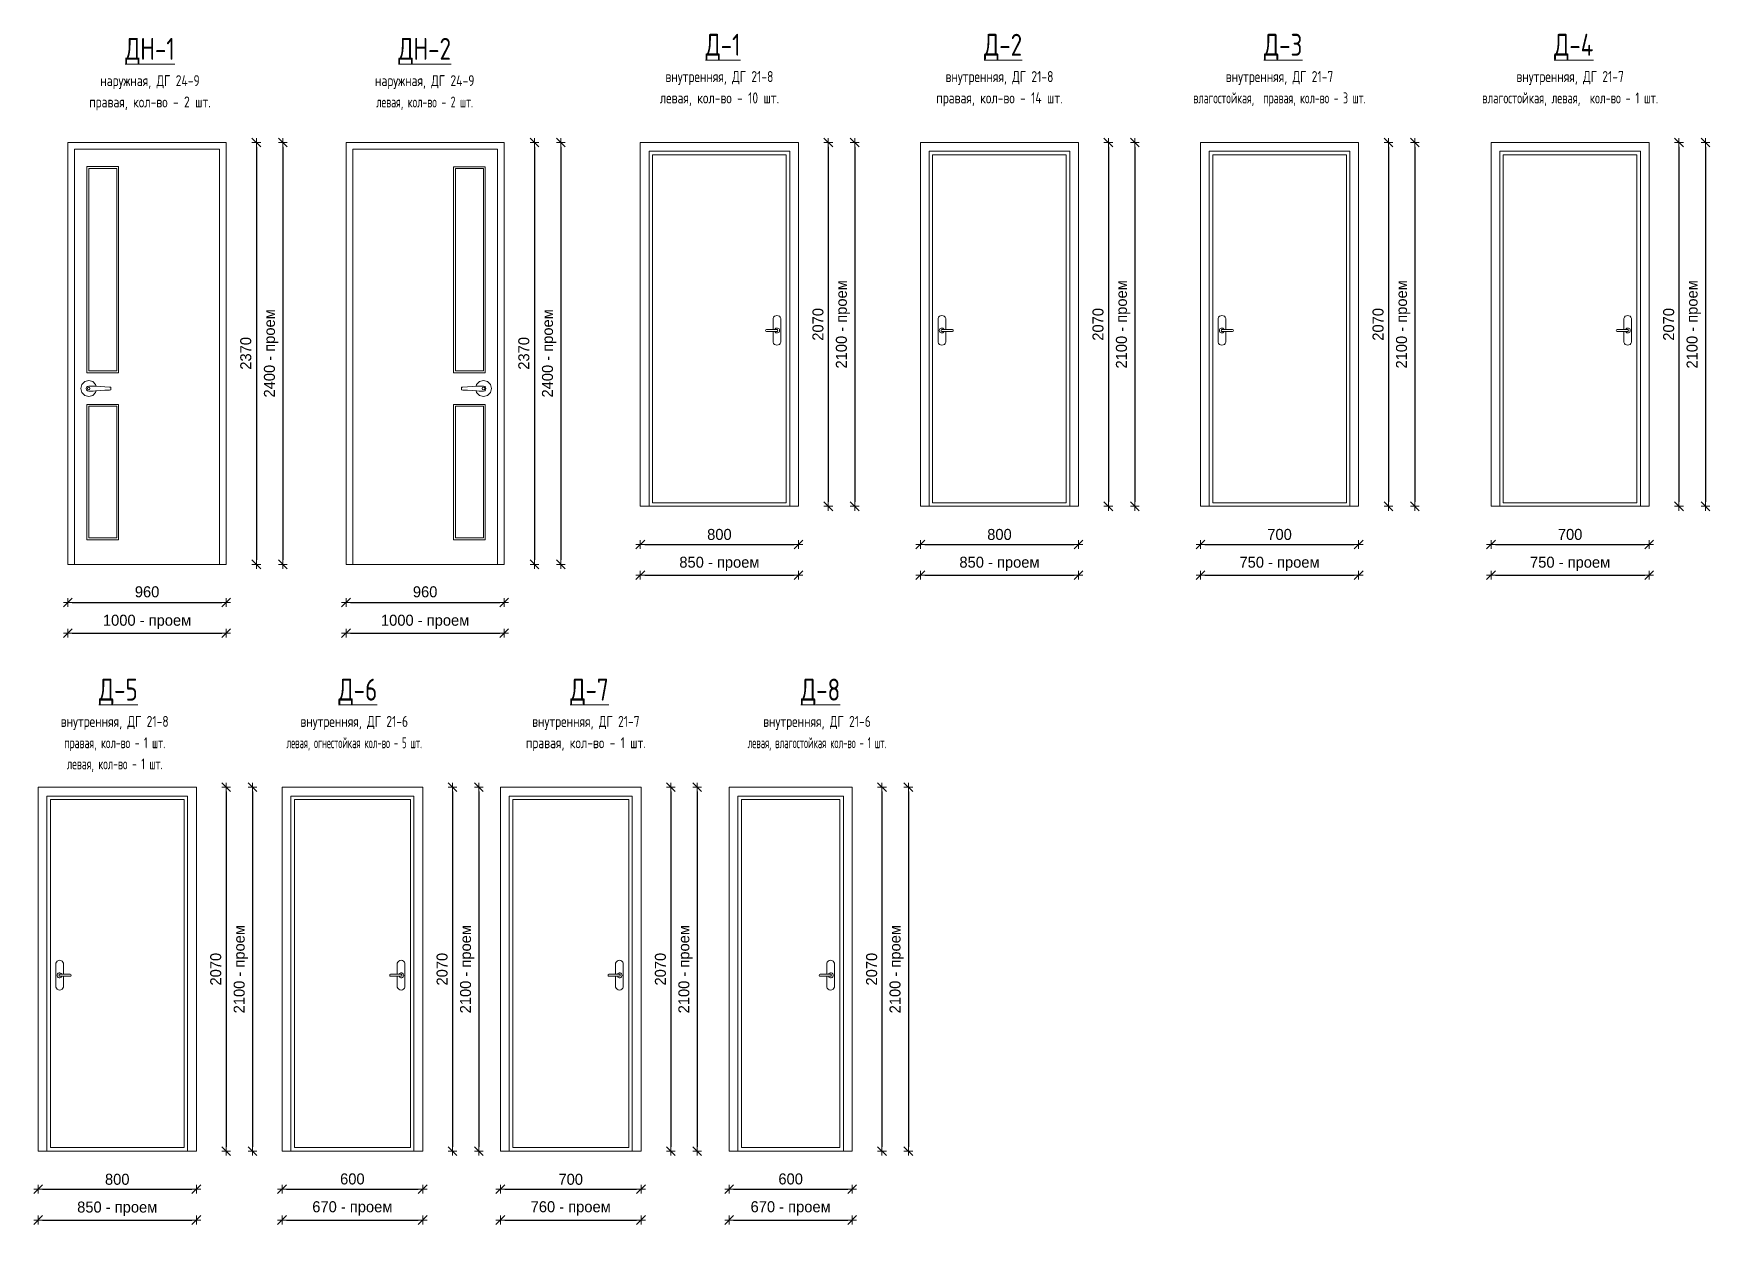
# Model space of a CAD drawing. Header units: millimetres. Extents: x -56498 to 234605, y -296269 to -29969.
# Drawn here: x 195099 to 233448, y -265786 to -238471 of the extents above; entities that cross this region are included whole.
import ezdxf
from ezdxf.enums import TextEntityAlignment as Align

# ---------------------------------------------------------------- set-up
doc = ezdxf.new("R2010")
doc.units = ezdxf.units.MM
doc.header["$LTSCALE"] = 100
doc.header["$PDMODE"] = 35
for name, color, linetype, lineweight in [('Примітки 0.09', 200, 'Continuous', 9), ('Розміри 0.09', 5, 'Continuous', 9), ('Тонкі 0.18', 142, 'Continuous', 18), ('Штрихування 0.09', 253, 'Continuous', 9)]:
    doc.layers.add(name, color=color, linetype=linetype, lineweight=lineweight)
doc.styles.add('PSTUDIO', font='pstudio.shx')
doc.styles.add('SPDS', font='SPDS.shx', dxfattribs={"width": 0.9})
doc.dimstyles.new('PS_TICK 1-25', dxfattribs={"dimscale": 100, "dimtxt": 2.5, "dimasz": 1, "dimexe": 2, "dimexo": 2, "dimgap": 1, "dimtad": 1, "dimdec": 0, "dimlfac": 0.25, "dimzin": 0, "dimdsep": 46, "dimtxsty": 'PSTUDIO', "dimblk": 'dblk_0', "dimcen": 2, "dimdle": 1.5, "dimse1": 1, "dimse2": 1, "dimadec": 0, "dimazin": 0, "dimtfac": 1, "dimtdec": 0, "dimtix": 1, "dimtmove": 1, "dimatfit": 3, "dimfxl": 0, "dimtolj": 1, "dimtzin": 0, "dimarcsym": 0})

msp = doc.modelspace()

# ---------------------------------------------------------------- texts
at = {"layer": 'Примітки 0.09', "lineweight": 20, "style": 'SPDS'}
for s, height, width, p in [('%%UД-1', 500, 0.95, (210781.303, -238972.891)), ('%%UД-2', 500, 0.95, (217153.007, -238972.891)), ('%%UД-3', 500, 0.95, (223524.711, -238972.891)), ('%%UД-4', 500, 0.95, (230136.284, -238972.891)), ('%%UДH-1', 500, 0.95, (197743.788, -239065.462)), ('%%UДH-2', 500, 0.95, (203993.573, -239065.462)), ('наружная, ДГ 24-9', 250, 0.95, (197743.788, -239664.111)), ('наружная, ДГ 24-9', 250, 0.95, (203993.573, -239664.111)), ('внутренняя, ДГ 21-8', 250, 0.95, (210699.11, -239571.54)), ('внутренняя, ДГ 21-8', 250, 0.95, (217070.814, -239571.54)), ('внутренняя, ДГ 21-7', 250, 0.95, (223442.518, -239571.54)), ('внутренняя, ДГ 21-7', 250, 0.95, (230054.091, -239571.54)), ('правая, кол-во - 2 шт.', 250, 0.95, (197743.788, -240149.209)), ('левая, кол-во - 2 шт.', 250, 0.8, (203993.573, -240149.209)), ('левая, кол-во - 10 шт.', 250, 0.95, (210699.11, -240056.638)), ('правая, кол-во - 14 шт.', 250, 0.95, (217070.814, -240056.638)), ('влагостойкая,  правая, кол-во - 3 шт.', 250, 0.8, (223442.518, -240056.638)), ('влагостойкая, левая,  кол-во - 1 шт.', 250, 0.85, (230054.091, -240056.638)), ('%%UД-5', 500, 0.95, (197023.016, -253643.916)), ('%%UД-6', 500, 0.95, (202473.012, -253643.916)), ('%%UД-7', 500, 0.95, (207743.151, -253643.916)), ('%%UД-8', 500, 0.95, (213001.103, -253643.916)), ('внутренняя, ДГ 21-8', 250, 0.95, (196940.823, -254242.565)), ('внутренняя, ДГ 21-6', 250, 0.95, (202390.819, -254242.565)), ('внутренняя, ДГ 21-7', 250, 0.95, (207660.959, -254242.565)), ('внутренняя, ДГ 21-6', 250, 0.95, (212918.91, -254242.565)), ('правая, кол-во - 1 шт.', 250, 0.8, (196940.823, -254727.663)), ('левая, огнестойкая кол-во - 5 шт.', 250, 0.7, (202390.819, -254727.663)), ('правая, кол-во - 1 шт.', 250, 0.95, (207660.959, -254727.663)), ('левая, влагостойкая кол-во - 1 шт.', 250, 0.7, (212918.91, -254727.663)), ('левая, кол-во - 1 шт.', 250, 0.8, (196940.823, -255207.503))]:
    msp.add_text(s, height=height, dxfattribs=dict(at, width=width)).set_placement(p, align=Align.CENTER)

# ---------------------------------------------------------------- blocks, each defined once
blk = doc.blocks.new('dblk_0')
at = {"color": 0, "linetype": 'ByBlock'}
for p, q in [((1, 1), (-1, -1)), ((-1, 0), (1, 0)), ((0, 1), (0, -1))]:
    blk.add_line(p, q, dxfattribs=at)
blk = doc.blocks.new('*D417')
at = {"layer": 'Defpoints', "color": 0, "ltscale": 100, "transparency": 16777216}
for p in [(212099, -240944), (212099, -249224), (213176, -249224)]:
    blk.add_point(p, dxfattribs=at)
at = {"layer": 'Розміри 0.09', "color": 0, "lineweight": -2, "ltscale": 100, "transparency": 16777216}
blk.add_line((213176, -241044), (213176, -249124), dxfattribs=at)
at = {"layer": 'Розміри 0.09', "color": 0, "lineweight": -2, "ltscale": 100, "transparency": 16777216, "xscale": 100, "yscale": 100, "zscale": 100}
for p, rotation in [((213176, -240944), 90), ((213176, -249224), 270)]:
    blk.add_blockref('dblk_0', p, dxfattribs=dict(at, rotation=rotation))
at = {"layer": 'Розміри 0.09', "color": 0, "ltscale": 100, "transparency": 16777216, "insert": (212942, -245084), "char_height": 250, "attachment_point": 5, "rotation": 90, "style": 'PSTUDIO'}
blk.add_mtext('\\A1;2070', dxfattribs=at)
blk = doc.blocks.new('*D418')
at = {"layer": 'Defpoints', "color": 0, "ltscale": 100, "transparency": 16777216}
for p in [(195877, -250544), (199478, -250544), (199478, -252110)]:
    blk.add_point(p, dxfattribs=at)
at = {"layer": 'Розміри 0.09', "color": 0, "lineweight": -2, "ltscale": 100, "transparency": 16777216}
blk.add_line((195977, -252110), (199378, -252110), dxfattribs=at)
at = {"layer": 'Розміри 0.09', "color": 0, "lineweight": -2, "ltscale": 100, "transparency": 16777216, "xscale": 100, "yscale": 100, "zscale": 100, "rotation": 180}
blk.add_blockref('dblk_0', (195877, -252110), dxfattribs=at)
at = {"layer": 'Розміри 0.09', "color": 0, "lineweight": -2, "ltscale": 100, "transparency": 16777216, "xscale": 100, "yscale": 100, "zscale": 100}
blk.add_blockref('dblk_0', (199478, -252110), dxfattribs=at)
at = {"layer": 'Розміри 0.09', "color": 0, "ltscale": 100, "transparency": 16777216, "insert": (197678, -251853), "char_height": 250, "attachment_point": 5, "style": 'PSTUDIO'}
blk.add_mtext('\\A1;1000 - проем', dxfattribs=at)
blk = doc.blocks.new('*D419')
at = {"layer": 'Defpoints', "color": 0, "ltscale": 100, "transparency": 16777216}
for p in [(195877, -250544), (199478, -250544), (199478, -251410)]:
    blk.add_point(p, dxfattribs=at)
at = {"layer": 'Розміри 0.09', "color": 0, "lineweight": -2, "ltscale": 100, "transparency": 16777216}
blk.add_line((195977, -251410), (199378, -251410), dxfattribs=at)
at = {"layer": 'Розміри 0.09', "color": 0, "lineweight": -2, "ltscale": 100, "transparency": 16777216, "xscale": 100, "yscale": 100, "zscale": 100, "rotation": 180}
blk.add_blockref('dblk_0', (195877, -251410), dxfattribs=at)
at = {"layer": 'Розміри 0.09', "color": 0, "lineweight": -2, "ltscale": 100, "transparency": 16777216, "xscale": 100, "yscale": 100, "zscale": 100}
blk.add_blockref('dblk_0', (199478, -251410), dxfattribs=at)
at = {"layer": 'Розміри 0.09', "color": 0, "ltscale": 100, "transparency": 16777216, "insert": (197678, -251170), "char_height": 250, "attachment_point": 5, "style": 'PSTUDIO'}
blk.add_mtext('\\A1;960', dxfattribs=at)
blk = doc.blocks.new('*D420')
at = {"layer": 'Defpoints', "color": 0, "ltscale": 100, "transparency": 16777216}
for p in [(212499, -240944), (212499, -249224), (213777, -249224)]:
    blk.add_point(p, dxfattribs=at)
at = {"layer": 'Розміри 0.09', "color": 0, "lineweight": -2, "ltscale": 100, "transparency": 16777216}
blk.add_line((213777, -241044), (213777, -249124), dxfattribs=at)
at = {"layer": 'Розміри 0.09', "color": 0, "lineweight": -2, "ltscale": 100, "transparency": 16777216, "xscale": 100, "yscale": 100, "zscale": 100}
for p, rotation in [((213777, -240944), 90), ((213777, -249224), 270)]:
    blk.add_blockref('dblk_0', p, dxfattribs=dict(at, rotation=rotation))
at = {"layer": 'Розміри 0.09', "color": 0, "ltscale": 100, "transparency": 16777216, "insert": (213511, -245084), "char_height": 250, "attachment_point": 5, "rotation": 90, "style": 'PSTUDIO'}
blk.add_mtext('\\A1;2100 - проем', dxfattribs=at)
blk = doc.blocks.new('*D421')
at = {"layer": 'Defpoints', "color": 0, "ltscale": 100, "transparency": 16777216}
for p in [(199478, -240944), (199487, -250544), (200164, -250544)]:
    blk.add_point(p, dxfattribs=at)
at = {"layer": 'Розміри 0.09', "color": 0, "lineweight": -2, "ltscale": 100, "transparency": 16777216}
blk.add_line((200164, -241044), (200164, -250444), dxfattribs=at)
at = {"layer": 'Розміри 0.09', "color": 0, "lineweight": -2, "ltscale": 100, "transparency": 16777216, "xscale": 100, "yscale": 100, "zscale": 100}
for p, rotation in [((200164, -240944), 90), ((200164, -250544), 270)]:
    blk.add_blockref('dblk_0', p, dxfattribs=dict(at, rotation=rotation))
at = {"layer": 'Розміри 0.09', "color": 0, "ltscale": 100, "transparency": 16777216, "insert": (199924, -245744), "char_height": 250, "attachment_point": 5, "rotation": 90, "style": 'PSTUDIO'}
blk.add_mtext('\\A1;2370', dxfattribs=at)
blk = doc.blocks.new('*D422')
at = {"layer": 'Defpoints', "color": 0, "ltscale": 100, "transparency": 16777216}
for p in [(199487, -240944), (199487, -250544), (200765, -250544)]:
    blk.add_point(p, dxfattribs=at)
at = {"layer": 'Розміри 0.09', "color": 0, "lineweight": -2, "ltscale": 100, "transparency": 16777216}
blk.add_line((200765, -241044), (200765, -250444), dxfattribs=at)
at = {"layer": 'Розміри 0.09', "color": 0, "lineweight": -2, "ltscale": 100, "transparency": 16777216, "xscale": 100, "yscale": 100, "zscale": 100}
for p, rotation in [((200765, -240944), 90), ((200765, -250544), 270)]:
    blk.add_blockref('dblk_0', p, dxfattribs=dict(at, rotation=rotation))
at = {"layer": 'Розміри 0.09', "color": 0, "ltscale": 100, "transparency": 16777216, "insert": (200499, -245744), "char_height": 250, "attachment_point": 5, "rotation": 90, "style": 'PSTUDIO'}
blk.add_mtext('\\A1;2400 - проем', dxfattribs=at)
blk = doc.blocks.new('*D423')
at = {"layer": 'Defpoints', "color": 0, "ltscale": 100, "transparency": 16777216}
for p in [(218471, -240944), (218471, -249224), (219548, -249224)]:
    blk.add_point(p, dxfattribs=at)
at = {"layer": 'Розміри 0.09', "color": 0, "lineweight": -2, "ltscale": 100, "transparency": 16777216}
blk.add_line((219548, -241044), (219548, -249124), dxfattribs=at)
at = {"layer": 'Розміри 0.09', "color": 0, "lineweight": -2, "ltscale": 100, "transparency": 16777216, "xscale": 100, "yscale": 100, "zscale": 100}
for p, rotation in [((219548, -240944), 90), ((219548, -249224), 270)]:
    blk.add_blockref('dblk_0', p, dxfattribs=dict(at, rotation=rotation))
at = {"layer": 'Розміри 0.09', "color": 0, "ltscale": 100, "transparency": 16777216, "insert": (219314, -245084), "char_height": 250, "attachment_point": 5, "rotation": 90, "style": 'PSTUDIO'}
blk.add_mtext('\\A1;2070', dxfattribs=at)
blk = doc.blocks.new('*D424')
at = {"layer": 'Defpoints', "color": 0, "ltscale": 100, "transparency": 16777216}
for p in [(218871, -240944), (218871, -249224), (220149, -249224)]:
    blk.add_point(p, dxfattribs=at)
at = {"layer": 'Розміри 0.09', "color": 0, "lineweight": -2, "ltscale": 100, "transparency": 16777216}
blk.add_line((220149, -241044), (220149, -249124), dxfattribs=at)
at = {"layer": 'Розміри 0.09', "color": 0, "lineweight": -2, "ltscale": 100, "transparency": 16777216, "xscale": 100, "yscale": 100, "zscale": 100}
for p, rotation in [((220149, -240944), 90), ((220149, -249224), 270)]:
    blk.add_blockref('dblk_0', p, dxfattribs=dict(at, rotation=rotation))
at = {"layer": 'Розміри 0.09', "color": 0, "ltscale": 100, "transparency": 16777216, "insert": (219883, -245084), "char_height": 250, "attachment_point": 5, "rotation": 90, "style": 'PSTUDIO'}
blk.add_mtext('\\A1;2100 - проем', dxfattribs=at)
blk = doc.blocks.new('*D425')
at = {"layer": 'Defpoints', "color": 0, "ltscale": 100, "transparency": 16777216}
for p in [(224843, -240944), (224843, -249224), (225920, -249224)]:
    blk.add_point(p, dxfattribs=at)
at = {"layer": 'Розміри 0.09', "color": 0, "lineweight": -2, "ltscale": 100, "transparency": 16777216}
blk.add_line((225920, -241044), (225920, -249124), dxfattribs=at)
at = {"layer": 'Розміри 0.09', "color": 0, "lineweight": -2, "ltscale": 100, "transparency": 16777216, "xscale": 100, "yscale": 100, "zscale": 100}
for p, rotation in [((225920, -240944), 90), ((225920, -249224), 270)]:
    blk.add_blockref('dblk_0', p, dxfattribs=dict(at, rotation=rotation))
at = {"layer": 'Розміри 0.09', "color": 0, "ltscale": 100, "transparency": 16777216, "insert": (225685, -245084), "char_height": 250, "attachment_point": 5, "rotation": 90, "style": 'PSTUDIO'}
blk.add_mtext('\\A1;2070', dxfattribs=at)
blk = doc.blocks.new('*D426')
at = {"layer": 'Defpoints', "color": 0, "ltscale": 100, "transparency": 16777216}
for p in [(225243, -240944), (225243, -249224), (226521, -249224)]:
    blk.add_point(p, dxfattribs=at)
at = {"layer": 'Розміри 0.09', "color": 0, "lineweight": -2, "ltscale": 100, "transparency": 16777216}
blk.add_line((226521, -241044), (226521, -249124), dxfattribs=at)
at = {"layer": 'Розміри 0.09', "color": 0, "lineweight": -2, "ltscale": 100, "transparency": 16777216, "xscale": 100, "yscale": 100, "zscale": 100}
for p, rotation in [((226521, -240944), 90), ((226521, -249224), 270)]:
    blk.add_blockref('dblk_0', p, dxfattribs=dict(at, rotation=rotation))
at = {"layer": 'Розміри 0.09', "color": 0, "ltscale": 100, "transparency": 16777216, "insert": (226255, -245084), "char_height": 250, "attachment_point": 5, "rotation": 90, "style": 'PSTUDIO'}
blk.add_mtext('\\A1;2100 - проем', dxfattribs=at)
blk = doc.blocks.new('*D427')
at = {"layer": 'Defpoints', "color": 0, "ltscale": 100, "transparency": 16777216}
for p in [(231454, -240944), (231454, -249224), (232531, -249224)]:
    blk.add_point(p, dxfattribs=at)
at = {"layer": 'Розміри 0.09', "color": 0, "lineweight": -2, "ltscale": 100, "transparency": 16777216}
blk.add_line((232531, -241044), (232531, -249124), dxfattribs=at)
at = {"layer": 'Розміри 0.09', "color": 0, "lineweight": -2, "ltscale": 100, "transparency": 16777216, "xscale": 100, "yscale": 100, "zscale": 100}
for p, rotation in [((232531, -240944), 90), ((232531, -249224), 270)]:
    blk.add_blockref('dblk_0', p, dxfattribs=dict(at, rotation=rotation))
at = {"layer": 'Розміри 0.09', "color": 0, "ltscale": 100, "transparency": 16777216, "insert": (232297, -245084), "char_height": 250, "attachment_point": 5, "rotation": 90, "style": 'PSTUDIO'}
blk.add_mtext('\\A1;2070', dxfattribs=at)
blk = doc.blocks.new('*D428')
at = {"layer": 'Defpoints', "color": 0, "ltscale": 100, "transparency": 16777216}
for p in [(231854, -240944), (231854, -249224), (233132, -249224)]:
    blk.add_point(p, dxfattribs=at)
at = {"layer": 'Розміри 0.09', "color": 0, "lineweight": -2, "ltscale": 100, "transparency": 16777216}
blk.add_line((233132, -241044), (233132, -249124), dxfattribs=at)
at = {"layer": 'Розміри 0.09', "color": 0, "lineweight": -2, "ltscale": 100, "transparency": 16777216, "xscale": 100, "yscale": 100, "zscale": 100}
for p, rotation in [((233132, -240944), 90), ((233132, -249224), 270)]:
    blk.add_blockref('dblk_0', p, dxfattribs=dict(at, rotation=rotation))
at = {"layer": 'Розміри 0.09', "color": 0, "ltscale": 100, "transparency": 16777216, "insert": (232866, -245084), "char_height": 250, "attachment_point": 5, "rotation": 90, "style": 'PSTUDIO'}
blk.add_mtext('\\A1;2100 - проем', dxfattribs=at)
blk = doc.blocks.new('*D429')
at = {"layer": 'Defpoints', "color": 0, "ltscale": 100, "transparency": 16777216}
for p in [(208899, -249224), (212499, -249224), (212499, -250790)]:
    blk.add_point(p, dxfattribs=at)
at = {"layer": 'Розміри 0.09', "color": 0, "lineweight": -2, "ltscale": 100, "transparency": 16777216}
blk.add_line((208999, -250790), (212399, -250790), dxfattribs=at)
at = {"layer": 'Розміри 0.09', "color": 0, "lineweight": -2, "ltscale": 100, "transparency": 16777216, "xscale": 100, "yscale": 100, "zscale": 100, "rotation": 180}
blk.add_blockref('dblk_0', (208899, -250790), dxfattribs=at)
at = {"layer": 'Розміри 0.09', "color": 0, "lineweight": -2, "ltscale": 100, "transparency": 16777216, "xscale": 100, "yscale": 100, "zscale": 100}
blk.add_blockref('dblk_0', (212499, -250790), dxfattribs=at)
at = {"layer": 'Розміри 0.09', "color": 0, "ltscale": 100, "transparency": 16777216, "insert": (210699, -250533), "char_height": 250, "attachment_point": 5, "style": 'PSTUDIO'}
blk.add_mtext('\\A1;850 - проем', dxfattribs=at)
blk = doc.blocks.new('*D430')
at = {"layer": 'Defpoints', "color": 0, "ltscale": 100, "transparency": 16777216}
for p in [(208899, -249224), (212499, -249224), (212499, -250090)]:
    blk.add_point(p, dxfattribs=at)
at = {"layer": 'Розміри 0.09', "color": 0, "lineweight": -2, "ltscale": 100, "transparency": 16777216}
blk.add_line((208999, -250090), (212399, -250090), dxfattribs=at)
at = {"layer": 'Розміри 0.09', "color": 0, "lineweight": -2, "ltscale": 100, "transparency": 16777216, "xscale": 100, "yscale": 100, "zscale": 100, "rotation": 180}
blk.add_blockref('dblk_0', (208899, -250090), dxfattribs=at)
at = {"layer": 'Розміри 0.09', "color": 0, "lineweight": -2, "ltscale": 100, "transparency": 16777216, "xscale": 100, "yscale": 100, "zscale": 100}
blk.add_blockref('dblk_0', (212499, -250090), dxfattribs=at)
at = {"layer": 'Розміри 0.09', "color": 0, "ltscale": 100, "transparency": 16777216, "insert": (210699, -249865), "char_height": 250, "attachment_point": 5, "style": 'PSTUDIO'}
blk.add_mtext('\\A1;800', dxfattribs=at)
blk = doc.blocks.new('*D431')
at = {"layer": 'Defpoints', "color": 0, "ltscale": 100, "transparency": 16777216}
for p in [(221643, -249224), (225243, -249224), (225243, -250790)]:
    blk.add_point(p, dxfattribs=at)
at = {"layer": 'Розміри 0.09', "color": 0, "lineweight": -2, "ltscale": 100, "transparency": 16777216}
blk.add_line((221743, -250790), (225143, -250790), dxfattribs=at)
at = {"layer": 'Розміри 0.09', "color": 0, "lineweight": -2, "ltscale": 100, "transparency": 16777216, "xscale": 100, "yscale": 100, "zscale": 100, "rotation": 180}
blk.add_blockref('dblk_0', (221643, -250790), dxfattribs=at)
at = {"layer": 'Розміри 0.09', "color": 0, "lineweight": -2, "ltscale": 100, "transparency": 16777216, "xscale": 100, "yscale": 100, "zscale": 100}
blk.add_blockref('dblk_0', (225243, -250790), dxfattribs=at)
at = {"layer": 'Розміри 0.09', "color": 0, "ltscale": 100, "transparency": 16777216, "insert": (223443, -250533), "char_height": 250, "attachment_point": 5, "style": 'PSTUDIO'}
blk.add_mtext('\\A1;750 - проем', dxfattribs=at)
blk = doc.blocks.new('*D432')
at = {"layer": 'Defpoints', "color": 0, "ltscale": 100, "transparency": 16777216}
for p in [(221643, -249224), (225243, -249224), (225243, -250090)]:
    blk.add_point(p, dxfattribs=at)
at = {"layer": 'Розміри 0.09', "color": 0, "lineweight": -2, "ltscale": 100, "transparency": 16777216}
blk.add_line((221743, -250090), (225143, -250090), dxfattribs=at)
at = {"layer": 'Розміри 0.09', "color": 0, "lineweight": -2, "ltscale": 100, "transparency": 16777216, "xscale": 100, "yscale": 100, "zscale": 100, "rotation": 180}
blk.add_blockref('dblk_0', (221643, -250090), dxfattribs=at)
at = {"layer": 'Розміри 0.09', "color": 0, "lineweight": -2, "ltscale": 100, "transparency": 16777216, "xscale": 100, "yscale": 100, "zscale": 100}
blk.add_blockref('dblk_0', (225243, -250090), dxfattribs=at)
at = {"layer": 'Розміри 0.09', "color": 0, "ltscale": 100, "transparency": 16777216, "insert": (223443, -249865), "char_height": 250, "attachment_point": 5, "style": 'PSTUDIO'}
blk.add_mtext('\\A1;700', dxfattribs=at)
blk = doc.blocks.new('*D433')
at = {"layer": 'Defpoints', "color": 0, "ltscale": 100, "transparency": 16777216}
for p in [(228254, -249224), (231854, -249224), (231854, -250790)]:
    blk.add_point(p, dxfattribs=at)
at = {"layer": 'Розміри 0.09', "color": 0, "lineweight": -2, "ltscale": 100, "transparency": 16777216}
blk.add_line((228354, -250790), (231754, -250790), dxfattribs=at)
at = {"layer": 'Розміри 0.09', "color": 0, "lineweight": -2, "ltscale": 100, "transparency": 16777216, "xscale": 100, "yscale": 100, "zscale": 100, "rotation": 180}
blk.add_blockref('dblk_0', (228254, -250790), dxfattribs=at)
at = {"layer": 'Розміри 0.09', "color": 0, "lineweight": -2, "ltscale": 100, "transparency": 16777216, "xscale": 100, "yscale": 100, "zscale": 100}
blk.add_blockref('dblk_0', (231854, -250790), dxfattribs=at)
at = {"layer": 'Розміри 0.09', "color": 0, "ltscale": 100, "transparency": 16777216, "insert": (230054, -250533), "char_height": 250, "attachment_point": 5, "style": 'PSTUDIO'}
blk.add_mtext('\\A1;750 - проем', dxfattribs=at)
blk = doc.blocks.new('*D434')
at = {"layer": 'Defpoints', "color": 0, "ltscale": 100, "transparency": 16777216}
for p in [(228254, -249224), (231854, -249224), (231854, -250090)]:
    blk.add_point(p, dxfattribs=at)
at = {"layer": 'Розміри 0.09', "color": 0, "lineweight": -2, "ltscale": 100, "transparency": 16777216}
blk.add_line((228354, -250090), (231754, -250090), dxfattribs=at)
at = {"layer": 'Розміри 0.09', "color": 0, "lineweight": -2, "ltscale": 100, "transparency": 16777216, "xscale": 100, "yscale": 100, "zscale": 100, "rotation": 180}
blk.add_blockref('dblk_0', (228254, -250090), dxfattribs=at)
at = {"layer": 'Розміри 0.09', "color": 0, "lineweight": -2, "ltscale": 100, "transparency": 16777216, "xscale": 100, "yscale": 100, "zscale": 100}
blk.add_blockref('dblk_0', (231854, -250090), dxfattribs=at)
at = {"layer": 'Розміри 0.09', "color": 0, "ltscale": 100, "transparency": 16777216, "insert": (230054, -249865), "char_height": 250, "attachment_point": 5, "style": 'PSTUDIO'}
blk.add_mtext('\\A1;700', dxfattribs=at)
blk = doc.blocks.new('*D435')
at = {"layer": 'Defpoints', "color": 0, "ltscale": 100, "transparency": 16777216}
for p in [(198399, -255615), (198399, -263895), (199476, -263895)]:
    blk.add_point(p, dxfattribs=at)
at = {"layer": 'Розміри 0.09', "color": 0, "lineweight": -2, "ltscale": 100, "transparency": 16777216}
blk.add_line((199476, -255715), (199476, -263795), dxfattribs=at)
at = {"layer": 'Розміри 0.09', "color": 0, "lineweight": -2, "ltscale": 100, "transparency": 16777216, "xscale": 100, "yscale": 100, "zscale": 100}
for p, rotation in [((199476, -255615), 90), ((199476, -263895), 270)]:
    blk.add_blockref('dblk_0', p, dxfattribs=dict(at, rotation=rotation))
at = {"layer": 'Розміри 0.09', "color": 0, "ltscale": 100, "transparency": 16777216, "insert": (199241, -259755), "char_height": 250, "attachment_point": 5, "rotation": 90, "style": 'PSTUDIO'}
blk.add_mtext('\\A1;2070', dxfattribs=at)
blk = doc.blocks.new('*D436')
at = {"layer": 'Defpoints', "color": 0, "ltscale": 100, "transparency": 16777216}
for p in [(198799, -255615), (198799, -263895), (200077, -263895)]:
    blk.add_point(p, dxfattribs=at)
at = {"layer": 'Розміри 0.09', "color": 0, "lineweight": -2, "ltscale": 100, "transparency": 16777216}
blk.add_line((200077, -255715), (200077, -263795), dxfattribs=at)
at = {"layer": 'Розміри 0.09', "color": 0, "lineweight": -2, "ltscale": 100, "transparency": 16777216, "xscale": 100, "yscale": 100, "zscale": 100}
for p, rotation in [((200077, -255615), 90), ((200077, -263895), 270)]:
    blk.add_blockref('dblk_0', p, dxfattribs=dict(at, rotation=rotation))
at = {"layer": 'Розміри 0.09', "color": 0, "ltscale": 100, "transparency": 16777216, "insert": (199811, -259755), "char_height": 250, "attachment_point": 5, "rotation": 90, "style": 'PSTUDIO'}
blk.add_mtext('\\A1;2100 - проем', dxfattribs=at)
blk = doc.blocks.new('*D437')
at = {"layer": 'Defpoints', "color": 0, "ltscale": 100, "transparency": 16777216}
for p in [(208516, -255615), (208516, -263895), (209593, -263895)]:
    blk.add_point(p, dxfattribs=at)
at = {"layer": 'Розміри 0.09', "color": 0, "lineweight": -2, "ltscale": 100, "transparency": 16777216}
blk.add_line((209593, -255715), (209593, -263795), dxfattribs=at)
at = {"layer": 'Розміри 0.09', "color": 0, "lineweight": -2, "ltscale": 100, "transparency": 16777216, "xscale": 100, "yscale": 100, "zscale": 100}
for p, rotation in [((209593, -255615), 90), ((209593, -263895), 270)]:
    blk.add_blockref('dblk_0', p, dxfattribs=dict(at, rotation=rotation))
at = {"layer": 'Розміри 0.09', "color": 0, "ltscale": 100, "transparency": 16777216, "insert": (209358, -259755), "char_height": 250, "attachment_point": 5, "rotation": 90, "style": 'PSTUDIO'}
blk.add_mtext('\\A1;2070', dxfattribs=at)
blk = doc.blocks.new('*D438')
at = {"layer": 'Defpoints', "color": 0, "ltscale": 100, "transparency": 16777216}
for p in [(208916, -255615), (208916, -263895), (210194, -263895)]:
    blk.add_point(p, dxfattribs=at)
at = {"layer": 'Розміри 0.09', "color": 0, "lineweight": -2, "ltscale": 100, "transparency": 16777216}
blk.add_line((210194, -255715), (210194, -263795), dxfattribs=at)
at = {"layer": 'Розміри 0.09', "color": 0, "lineweight": -2, "ltscale": 100, "transparency": 16777216, "xscale": 100, "yscale": 100, "zscale": 100}
for p, rotation in [((210194, -255615), 90), ((210194, -263895), 270)]:
    blk.add_blockref('dblk_0', p, dxfattribs=dict(at, rotation=rotation))
at = {"layer": 'Розміри 0.09', "color": 0, "ltscale": 100, "transparency": 16777216, "insert": (209928, -259755), "char_height": 250, "attachment_point": 5, "rotation": 90, "style": 'PSTUDIO'}
blk.add_mtext('\\A1;2100 - проем', dxfattribs=at)
blk = doc.blocks.new('*D439')
at = {"layer": 'Defpoints', "color": 0, "ltscale": 100, "transparency": 16777216}
for p in [(213320, -255615), (213320, -263895), (214397, -263895)]:
    blk.add_point(p, dxfattribs=at)
at = {"layer": 'Розміри 0.09', "color": 0, "lineweight": -2, "ltscale": 100, "transparency": 16777216}
blk.add_line((214397, -255715), (214397, -263795), dxfattribs=at)
at = {"layer": 'Розміри 0.09', "color": 0, "lineweight": -2, "ltscale": 100, "transparency": 16777216, "xscale": 100, "yscale": 100, "zscale": 100}
for p, rotation in [((214397, -255615), 90), ((214397, -263895), 270)]:
    blk.add_blockref('dblk_0', p, dxfattribs=dict(at, rotation=rotation))
at = {"layer": 'Розміри 0.09', "color": 0, "ltscale": 100, "transparency": 16777216, "insert": (214163, -259755), "char_height": 250, "attachment_point": 5, "rotation": 90, "style": 'PSTUDIO'}
blk.add_mtext('\\A1;2070', dxfattribs=at)
blk = doc.blocks.new('*D440')
at = {"layer": 'Defpoints', "color": 0, "ltscale": 100, "transparency": 16777216}
for p in [(213720, -255615), (213720, -263895), (214998, -263895)]:
    blk.add_point(p, dxfattribs=at)
at = {"layer": 'Розміри 0.09', "color": 0, "lineweight": -2, "ltscale": 100, "transparency": 16777216}
blk.add_line((214998, -255715), (214998, -263795), dxfattribs=at)
at = {"layer": 'Розміри 0.09', "color": 0, "lineweight": -2, "ltscale": 100, "transparency": 16777216, "xscale": 100, "yscale": 100, "zscale": 100}
for p, rotation in [((214998, -255615), 90), ((214998, -263895), 270)]:
    blk.add_blockref('dblk_0', p, dxfattribs=dict(at, rotation=rotation))
at = {"layer": 'Розміри 0.09', "color": 0, "ltscale": 100, "transparency": 16777216, "insert": (214732, -259755), "char_height": 250, "attachment_point": 5, "rotation": 90, "style": 'PSTUDIO'}
blk.add_mtext('\\A1;2100 - проем', dxfattribs=at)
blk = doc.blocks.new('*D441')
at = {"layer": 'Defpoints', "color": 0, "ltscale": 100, "transparency": 16777216}
for p in [(195199, -263895), (198799, -263895), (198799, -265461)]:
    blk.add_point(p, dxfattribs=at)
at = {"layer": 'Розміри 0.09', "color": 0, "lineweight": -2, "ltscale": 100, "transparency": 16777216}
blk.add_line((195299, -265461), (198699, -265461), dxfattribs=at)
at = {"layer": 'Розміри 0.09', "color": 0, "lineweight": -2, "ltscale": 100, "transparency": 16777216, "xscale": 100, "yscale": 100, "zscale": 100, "rotation": 180}
blk.add_blockref('dblk_0', (195199, -265461), dxfattribs=at)
at = {"layer": 'Розміри 0.09', "color": 0, "lineweight": -2, "ltscale": 100, "transparency": 16777216, "xscale": 100, "yscale": 100, "zscale": 100}
blk.add_blockref('dblk_0', (198799, -265461), dxfattribs=at)
at = {"layer": 'Розміри 0.09', "color": 0, "ltscale": 100, "transparency": 16777216, "insert": (196999, -265204), "char_height": 250, "attachment_point": 5, "style": 'PSTUDIO'}
blk.add_mtext('\\A1;850 - проем', dxfattribs=at)
blk = doc.blocks.new('*D442')
at = {"layer": 'Defpoints', "color": 0, "ltscale": 100, "transparency": 16777216}
for p in [(195199, -263895), (198799, -263895), (198799, -264761)]:
    blk.add_point(p, dxfattribs=at)
at = {"layer": 'Розміри 0.09', "color": 0, "lineweight": -2, "ltscale": 100, "transparency": 16777216}
blk.add_line((195299, -264761), (198699, -264761), dxfattribs=at)
at = {"layer": 'Розміри 0.09', "color": 0, "lineweight": -2, "ltscale": 100, "transparency": 16777216, "xscale": 100, "yscale": 100, "zscale": 100, "rotation": 180}
blk.add_blockref('dblk_0', (195199, -264761), dxfattribs=at)
at = {"layer": 'Розміри 0.09', "color": 0, "lineweight": -2, "ltscale": 100, "transparency": 16777216, "xscale": 100, "yscale": 100, "zscale": 100}
blk.add_blockref('dblk_0', (198799, -264761), dxfattribs=at)
at = {"layer": 'Розміри 0.09', "color": 0, "ltscale": 100, "transparency": 16777216, "insert": (196999, -264536), "char_height": 250, "attachment_point": 5, "style": 'PSTUDIO'}
blk.add_mtext('\\A1;800', dxfattribs=at)
blk = doc.blocks.new('*D443')
at = {"layer": 'Defpoints', "color": 0, "ltscale": 100, "transparency": 16777216}
for p in [(205716, -263895), (208916, -263895), (208916, -265461)]:
    blk.add_point(p, dxfattribs=at)
at = {"layer": 'Розміри 0.09', "color": 0, "lineweight": -2, "ltscale": 100, "transparency": 16777216}
blk.add_line((205816, -265461), (208816, -265461), dxfattribs=at)
at = {"layer": 'Розміри 0.09', "color": 0, "lineweight": -2, "ltscale": 100, "transparency": 16777216, "xscale": 100, "yscale": 100, "zscale": 100, "rotation": 180}
blk.add_blockref('dblk_0', (205716, -265461), dxfattribs=at)
at = {"layer": 'Розміри 0.09', "color": 0, "lineweight": -2, "ltscale": 100, "transparency": 16777216, "xscale": 100, "yscale": 100, "zscale": 100}
blk.add_blockref('dblk_0', (208916, -265461), dxfattribs=at)
at = {"layer": 'Розміри 0.09', "color": 0, "ltscale": 100, "transparency": 16777216, "insert": (207316, -265197), "char_height": 250, "attachment_point": 5, "style": 'PSTUDIO'}
blk.add_mtext('\\A1;760 - проем', dxfattribs=at)
blk = doc.blocks.new('*D444')
at = {"layer": 'Defpoints', "color": 0, "ltscale": 100, "transparency": 16777216}
for p in [(205716, -263895), (208916, -263895), (208916, -264761)]:
    blk.add_point(p, dxfattribs=at)
at = {"layer": 'Розміри 0.09', "color": 0, "lineweight": -2, "ltscale": 100, "transparency": 16777216}
blk.add_line((205816, -264761), (208816, -264761), dxfattribs=at)
at = {"layer": 'Розміри 0.09', "color": 0, "lineweight": -2, "ltscale": 100, "transparency": 16777216, "xscale": 100, "yscale": 100, "zscale": 100, "rotation": 180}
blk.add_blockref('dblk_0', (205716, -264761), dxfattribs=at)
at = {"layer": 'Розміри 0.09', "color": 0, "lineweight": -2, "ltscale": 100, "transparency": 16777216, "xscale": 100, "yscale": 100, "zscale": 100}
blk.add_blockref('dblk_0', (208916, -264761), dxfattribs=at)
at = {"layer": 'Розміри 0.09', "color": 0, "ltscale": 100, "transparency": 16777216, "insert": (207316, -264536), "char_height": 250, "attachment_point": 5, "style": 'PSTUDIO'}
blk.add_mtext('\\A1;700', dxfattribs=at)
blk = doc.blocks.new('*D445')
at = {"layer": 'Defpoints', "color": 0, "ltscale": 100, "transparency": 16777216}
for p in [(210920, -263895), (213720, -263895), (213720, -265461)]:
    blk.add_point(p, dxfattribs=at)
at = {"layer": 'Розміри 0.09', "color": 0, "lineweight": -2, "ltscale": 100, "transparency": 16777216}
blk.add_line((211020, -265461), (213620, -265461), dxfattribs=at)
at = {"layer": 'Розміри 0.09', "color": 0, "lineweight": -2, "ltscale": 100, "transparency": 16777216, "xscale": 100, "yscale": 100, "zscale": 100, "rotation": 180}
blk.add_blockref('dblk_0', (210920, -265461), dxfattribs=at)
at = {"layer": 'Розміри 0.09', "color": 0, "lineweight": -2, "ltscale": 100, "transparency": 16777216, "xscale": 100, "yscale": 100, "zscale": 100}
blk.add_blockref('dblk_0', (213720, -265461), dxfattribs=at)
at = {"layer": 'Розміри 0.09', "color": 0, "ltscale": 100, "transparency": 16777216, "insert": (212320, -265197), "char_height": 250, "attachment_point": 5, "style": 'PSTUDIO'}
blk.add_mtext('\\A1;670 - проем', dxfattribs=at)
blk = doc.blocks.new('*D446')
at = {"layer": 'Defpoints', "color": 0, "ltscale": 100, "transparency": 16777216}
for p in [(210920, -263895), (213720, -263895), (213720, -264761)]:
    blk.add_point(p, dxfattribs=at)
at = {"layer": 'Розміри 0.09', "color": 0, "lineweight": -2, "ltscale": 100, "transparency": 16777216}
blk.add_line((211020, -264761), (213620, -264761), dxfattribs=at)
at = {"layer": 'Розміри 0.09', "color": 0, "lineweight": -2, "ltscale": 100, "transparency": 16777216, "xscale": 100, "yscale": 100, "zscale": 100, "rotation": 180}
blk.add_blockref('dblk_0', (210920, -264761), dxfattribs=at)
at = {"layer": 'Розміри 0.09', "color": 0, "lineweight": -2, "ltscale": 100, "transparency": 16777216, "xscale": 100, "yscale": 100, "zscale": 100}
blk.add_blockref('dblk_0', (213720, -264761), dxfattribs=at)
at = {"layer": 'Розміри 0.09', "color": 0, "ltscale": 100, "transparency": 16777216, "insert": (212320, -264528), "char_height": 250, "attachment_point": 5, "style": 'PSTUDIO'}
blk.add_mtext('\\A1;600', dxfattribs=at)
blk = doc.blocks.new('*D447')
at = {"layer": 'Defpoints', "color": 0, "ltscale": 100, "transparency": 16777216}
for p in [(203548, -255615), (203548, -263895), (204626, -263895)]:
    blk.add_point(p, dxfattribs=at)
at = {"layer": 'Розміри 0.09', "color": 0, "lineweight": -2, "ltscale": 100, "transparency": 16777216}
blk.add_line((204626, -255715), (204626, -263795), dxfattribs=at)
at = {"layer": 'Розміри 0.09', "color": 0, "lineweight": -2, "ltscale": 100, "transparency": 16777216, "xscale": 100, "yscale": 100, "zscale": 100}
for p, rotation in [((204626, -255615), 90), ((204626, -263895), 270)]:
    blk.add_blockref('dblk_0', p, dxfattribs=dict(at, rotation=rotation))
at = {"layer": 'Розміри 0.09', "color": 0, "ltscale": 100, "transparency": 16777216, "insert": (204391, -259755), "char_height": 250, "attachment_point": 5, "rotation": 90, "style": 'PSTUDIO'}
blk.add_mtext('\\A1;2070', dxfattribs=at)
blk = doc.blocks.new('*D448')
at = {"layer": 'Defpoints', "color": 0, "ltscale": 100, "transparency": 16777216}
for p in [(203948, -255615), (203948, -263895), (205226, -263895)]:
    blk.add_point(p, dxfattribs=at)
at = {"layer": 'Розміри 0.09', "color": 0, "lineweight": -2, "ltscale": 100, "transparency": 16777216}
blk.add_line((205226, -255715), (205226, -263795), dxfattribs=at)
at = {"layer": 'Розміри 0.09', "color": 0, "lineweight": -2, "ltscale": 100, "transparency": 16777216, "xscale": 100, "yscale": 100, "zscale": 100}
for p, rotation in [((205226, -255615), 90), ((205226, -263895), 270)]:
    blk.add_blockref('dblk_0', p, dxfattribs=dict(at, rotation=rotation))
at = {"layer": 'Розміри 0.09', "color": 0, "ltscale": 100, "transparency": 16777216, "insert": (204960, -259755), "char_height": 250, "attachment_point": 5, "rotation": 90, "style": 'PSTUDIO'}
blk.add_mtext('\\A1;2100 - проем', dxfattribs=at)
blk = doc.blocks.new('*D449')
at = {"layer": 'Defpoints', "color": 0, "ltscale": 100, "transparency": 16777216}
for p in [(200748, -263895), (203948, -263895), (203948, -265461)]:
    blk.add_point(p, dxfattribs=at)
at = {"layer": 'Розміри 0.09', "color": 0, "lineweight": -2, "ltscale": 100, "transparency": 16777216}
blk.add_line((200848, -265461), (203848, -265461), dxfattribs=at)
at = {"layer": 'Розміри 0.09', "color": 0, "lineweight": -2, "ltscale": 100, "transparency": 16777216, "xscale": 100, "yscale": 100, "zscale": 100, "rotation": 180}
blk.add_blockref('dblk_0', (200748, -265461), dxfattribs=at)
at = {"layer": 'Розміри 0.09', "color": 0, "lineweight": -2, "ltscale": 100, "transparency": 16777216, "xscale": 100, "yscale": 100, "zscale": 100}
blk.add_blockref('dblk_0', (203948, -265461), dxfattribs=at)
at = {"layer": 'Розміри 0.09', "color": 0, "ltscale": 100, "transparency": 16777216, "insert": (202348, -265197), "char_height": 250, "attachment_point": 5, "style": 'PSTUDIO'}
blk.add_mtext('\\A1;670 - проем', dxfattribs=at)
blk = doc.blocks.new('*D450')
at = {"layer": 'Defpoints', "color": 0, "ltscale": 100, "transparency": 16777216}
for p in [(200748, -263895), (203948, -263895), (203948, -264761)]:
    blk.add_point(p, dxfattribs=at)
at = {"layer": 'Розміри 0.09', "color": 0, "lineweight": -2, "ltscale": 100, "transparency": 16777216}
blk.add_line((200848, -264761), (203848, -264761), dxfattribs=at)
at = {"layer": 'Розміри 0.09', "color": 0, "lineweight": -2, "ltscale": 100, "transparency": 16777216, "xscale": 100, "yscale": 100, "zscale": 100, "rotation": 180}
blk.add_blockref('dblk_0', (200748, -264761), dxfattribs=at)
at = {"layer": 'Розміри 0.09', "color": 0, "lineweight": -2, "ltscale": 100, "transparency": 16777216, "xscale": 100, "yscale": 100, "zscale": 100}
blk.add_blockref('dblk_0', (203948, -264761), dxfattribs=at)
at = {"layer": 'Розміри 0.09', "color": 0, "ltscale": 100, "transparency": 16777216, "insert": (202348, -264528), "char_height": 250, "attachment_point": 5, "style": 'PSTUDIO'}
blk.add_mtext('\\A1;600', dxfattribs=at)
blk = doc.blocks.new('*D486')
at = {"layer": 'Defpoints', "color": 0, "ltscale": 100, "transparency": 16777216}
for p in [(202204, -250544), (205804, -250544), (205804, -252110)]:
    blk.add_point(p, dxfattribs=at)
at = {"layer": 'Розміри 0.09', "color": 0, "lineweight": -2, "ltscale": 100, "transparency": 16777216}
blk.add_line((202304, -252110), (205704, -252110), dxfattribs=at)
at = {"layer": 'Розміри 0.09', "color": 0, "lineweight": -2, "ltscale": 100, "transparency": 16777216, "xscale": 100, "yscale": 100, "zscale": 100, "rotation": 180}
blk.add_blockref('dblk_0', (202204, -252110), dxfattribs=at)
at = {"layer": 'Розміри 0.09', "color": 0, "lineweight": -2, "ltscale": 100, "transparency": 16777216, "xscale": 100, "yscale": 100, "zscale": 100}
blk.add_blockref('dblk_0', (205804, -252110), dxfattribs=at)
at = {"layer": 'Розміри 0.09', "color": 0, "ltscale": 100, "transparency": 16777216, "insert": (204004, -251853), "char_height": 250, "attachment_point": 5, "style": 'PSTUDIO'}
blk.add_mtext('\\A1;1000 - проем', dxfattribs=at)
blk = doc.blocks.new('*D487')
at = {"layer": 'Defpoints', "color": 0, "ltscale": 100, "transparency": 16777216}
for p in [(202204, -250544), (205804, -250544), (205804, -251410)]:
    blk.add_point(p, dxfattribs=at)
at = {"layer": 'Розміри 0.09', "color": 0, "lineweight": -2, "ltscale": 100, "transparency": 16777216}
blk.add_line((202304, -251410), (205704, -251410), dxfattribs=at)
at = {"layer": 'Розміри 0.09', "color": 0, "lineweight": -2, "ltscale": 100, "transparency": 16777216, "xscale": 100, "yscale": 100, "zscale": 100, "rotation": 180}
blk.add_blockref('dblk_0', (202204, -251410), dxfattribs=at)
at = {"layer": 'Розміри 0.09', "color": 0, "lineweight": -2, "ltscale": 100, "transparency": 16777216, "xscale": 100, "yscale": 100, "zscale": 100}
blk.add_blockref('dblk_0', (205804, -251410), dxfattribs=at)
at = {"layer": 'Розміри 0.09', "color": 0, "ltscale": 100, "transparency": 16777216, "insert": (204004, -251170), "char_height": 250, "attachment_point": 5, "style": 'PSTUDIO'}
blk.add_mtext('\\A1;960', dxfattribs=at)
blk = doc.blocks.new('*D485')
at = {"layer": 'Defpoints', "color": 0, "ltscale": 100, "transparency": 16777216}
for p in [(205804, -240944), (205813, -250544), (206490, -250544)]:
    blk.add_point(p, dxfattribs=at)
at = {"layer": 'Розміри 0.09', "color": 0, "lineweight": -2, "ltscale": 100, "transparency": 16777216}
blk.add_line((206490, -241044), (206490, -250444), dxfattribs=at)
at = {"layer": 'Розміри 0.09', "color": 0, "lineweight": -2, "ltscale": 100, "transparency": 16777216, "xscale": 100, "yscale": 100, "zscale": 100}
for p, rotation in [((206490, -240944), 90), ((206490, -250544), 270)]:
    blk.add_blockref('dblk_0', p, dxfattribs=dict(at, rotation=rotation))
at = {"layer": 'Розміри 0.09', "color": 0, "ltscale": 100, "transparency": 16777216, "insert": (206250, -245744), "char_height": 250, "attachment_point": 5, "rotation": 90, "style": 'PSTUDIO'}
blk.add_mtext('\\A1;2370', dxfattribs=at)
blk = doc.blocks.new('*D488')
at = {"layer": 'Defpoints', "color": 0, "ltscale": 100, "transparency": 16777216}
for p in [(205813, -240944), (205813, -250544), (207091, -250544)]:
    blk.add_point(p, dxfattribs=at)
at = {"layer": 'Розміри 0.09', "color": 0, "lineweight": -2, "ltscale": 100, "transparency": 16777216}
blk.add_line((207091, -241044), (207091, -250444), dxfattribs=at)
at = {"layer": 'Розміри 0.09', "color": 0, "lineweight": -2, "ltscale": 100, "transparency": 16777216, "xscale": 100, "yscale": 100, "zscale": 100}
for p, rotation in [((207091, -240944), 90), ((207091, -250544), 270)]:
    blk.add_blockref('dblk_0', p, dxfattribs=dict(at, rotation=rotation))
at = {"layer": 'Розміри 0.09', "color": 0, "ltscale": 100, "transparency": 16777216, "insert": (206825, -245744), "char_height": 250, "attachment_point": 5, "rotation": 90, "style": 'PSTUDIO'}
blk.add_mtext('\\A1;2400 - проем', dxfattribs=at)
blk = doc.blocks.new('*D489')
at = {"layer": 'Defpoints', "color": 0, "ltscale": 100, "transparency": 16777216}
for p in [(215271, -249224), (218871, -249224), (218871, -250790)]:
    blk.add_point(p, dxfattribs=at)
at = {"layer": 'Розміри 0.09', "color": 0, "lineweight": -2, "ltscale": 100, "transparency": 16777216}
blk.add_line((215371, -250790), (218771, -250790), dxfattribs=at)
at = {"layer": 'Розміри 0.09', "color": 0, "lineweight": -2, "ltscale": 100, "transparency": 16777216, "xscale": 100, "yscale": 100, "zscale": 100, "rotation": 180}
blk.add_blockref('dblk_0', (215271, -250790), dxfattribs=at)
at = {"layer": 'Розміри 0.09', "color": 0, "lineweight": -2, "ltscale": 100, "transparency": 16777216, "xscale": 100, "yscale": 100, "zscale": 100}
blk.add_blockref('dblk_0', (218871, -250790), dxfattribs=at)
at = {"layer": 'Розміри 0.09', "color": 0, "ltscale": 100, "transparency": 16777216, "insert": (217071, -250533), "char_height": 250, "attachment_point": 5, "style": 'PSTUDIO'}
blk.add_mtext('\\A1;850 - проем', dxfattribs=at)
blk = doc.blocks.new('*D490')
at = {"layer": 'Defpoints', "color": 0, "ltscale": 100, "transparency": 16777216}
for p in [(215271, -249224), (218871, -249224), (218871, -250090)]:
    blk.add_point(p, dxfattribs=at)
at = {"layer": 'Розміри 0.09', "color": 0, "lineweight": -2, "ltscale": 100, "transparency": 16777216}
blk.add_line((215371, -250090), (218771, -250090), dxfattribs=at)
at = {"layer": 'Розміри 0.09', "color": 0, "lineweight": -2, "ltscale": 100, "transparency": 16777216, "xscale": 100, "yscale": 100, "zscale": 100, "rotation": 180}
blk.add_blockref('dblk_0', (215271, -250090), dxfattribs=at)
at = {"layer": 'Розміри 0.09', "color": 0, "lineweight": -2, "ltscale": 100, "transparency": 16777216, "xscale": 100, "yscale": 100, "zscale": 100}
blk.add_blockref('dblk_0', (218871, -250090), dxfattribs=at)
at = {"layer": 'Розміри 0.09', "color": 0, "ltscale": 100, "transparency": 16777216, "insert": (217071, -249865), "char_height": 250, "attachment_point": 5, "style": 'PSTUDIO'}
blk.add_mtext('\\A1;800', dxfattribs=at)

# ---------------------------------------------------------------- dimensions: what is measured, and where the dimension line sits
at = {"layer": 'Розміри 0.09', "color": 1, "ltscale": 100}
for base, p1, p2, text, picture, middle in [((200163.986, -250543.921), (199477.621, -240943.86), (199486.606, -250543.921), '2370', '*D421', (199924.126, -245743.891)), ((200764.641, -250543.921), (199486.606, -240943.921), (199486.606, -250543.921), '2400 - проем', '*D422', (200498.709, -245743.921)), ((206490.353, -250543.982), (205803.988, -240943.921), (205812.973, -250543.982), '2370', '*D485', (206250.493, -245743.952)), ((207091.008, -250543.982), (205812.973, -240943.982), (205812.973, -250543.982), '2400 - проем', '*D488', (206825.076, -245743.982)), ((213777.146, -249223.921), (212499.11, -240943.921), (212499.11, -249223.921), '2100 - проем', '*D420', (213511.213, -245083.921)), ((219548.194, -249223.921), (218470.814, -240943.921), (218470.814, -249223.921), '2070', '*D423', (219313.512, -245083.921)), ((220148.85, -249223.921), (218870.814, -240943.921), (218870.814, -249223.921), '2100 - проем', '*D424', (219882.917, -245083.921)), ((226520.554, -249223.921), (225242.518, -240943.921), (225242.518, -249223.921), '2100 - проем', '*D426', (226254.621, -245083.921)), ((233132.127, -249223.921), (231854.091, -240943.921), (231854.091, -249223.921), '2100 - проем', '*D428', (232866.194, -245083.921)), ((200076.537, -263894.946), (198798.501, -255614.946), (198798.501, -263894.946), '2100 - проем', '*D436', (199810.604, -259754.946)), ((204625.586, -263894.946), (203548.205, -255614.946), (203548.205, -263894.946), '2070', '*D447', (204390.903, -259754.946)), ((205226.241, -263894.946), (203948.205, -255614.946), (203948.205, -263894.946), '2100 - проем', '*D448', (204960.308, -259754.946)), ((209592.955, -263894.946), (208515.575, -255614.946), (208515.575, -263894.946), '2070', '*D437', (209358.273, -259754.946)), ((210193.61, -263894.946), (208915.575, -255614.946), (208915.575, -263894.946), '2100 - проем', '*D438', (209927.678, -259754.946)), ((214997.907, -263894.946), (213719.872, -255614.946), (213719.872, -263894.946), '2100 - проем', '*D440', (214731.974, -259754.946))]:
    dim = msp.add_linear_dim(base=base, p1=p1, p2=p2, angle=90, text=text, dimstyle='PS_TICK 1-25', override={"dimlfac": 0.25, "dimtxsty": 'PSTUDIO', "dimtolj": 1}, dxfattribs=at)
    dim.commit()
    dim.dimension.update_dxf_attribs({"geometry": picture, "text_midpoint": middle})
for base, p1, p2, picture, middle in [((213176.49, -249223.921), (212099.11, -240943.921), (212099.11, -249223.921), '*D417', (212941.808, -245083.921)), ((225919.898, -249223.921), (224842.518, -240943.921), (224842.518, -249223.921), '*D425', (225685.216, -245083.921)), ((232531.472, -249223.921), (231454.091, -240943.921), (231454.091, -249223.921), '*D427', (232296.789, -245083.921)), ((199475.881, -263894.946), (198398.501, -255614.946), (198398.501, -263894.946), '*D435', (199241.199, -259754.946)), ((214397.252, -263894.946), (213319.872, -255614.946), (213319.872, -263894.946), '*D439', (214162.569, -259754.946))]:
    dim = msp.add_linear_dim(base=base, p1=p1, p2=p2, angle=90, text='2070', dimstyle='PS_TICK 1-25', dxfattribs=at)
    dim.commit()
    dim.dimension.update_dxf_attribs({"geometry": picture, "text_midpoint": middle})
for base, p1, p2, text, override, picture, middle in [((212499.11, -250789.677), (208899.11, -249223.921), (212499.11, -249223.921), '850 - проем', {"dimlfac": 0.25, "dimtxsty": 'PSTUDIO', "dimblk": 'dblk_0', "dimtolj": 1}, '*D429', (210699.11, -250533.427)), ((212499.11, -250089.677), (208899.11, -249223.921), (212499.11, -249223.921), '800', {"dimlfac": 0.25, "dimtxsty": 'PSTUDIO', "dimtolj": 1}, '*D430', (210699.11, -249864.677)), ((218870.814, -250789.677), (215270.814, -249223.921), (218870.814, -249223.921), '850 - проем', {"dimlfac": 0.25, "dimtxsty": 'PSTUDIO', "dimblk": 'dblk_0', "dimtolj": 1}, '*D489', (217070.814, -250533.427)), ((218870.814, -250089.677), (215270.814, -249223.921), (218870.814, -249223.921), '800', {"dimlfac": 0.25, "dimtxsty": 'PSTUDIO', "dimtolj": 1}, '*D490', (217070.814, -249864.677)), ((225242.518, -250789.677), (221642.518, -249223.921), (225242.518, -249223.921), '750 - проем', {"dimlfac": 0.25, "dimtxsty": 'PSTUDIO', "dimblk": 'dblk_0', "dimtolj": 1}, '*D431', (223442.518, -250533.427)), ((225242.518, -250089.677), (221642.518, -249223.921), (225242.518, -249223.921), '700', {"dimlfac": 0.25, "dimtxsty": 'PSTUDIO', "dimtolj": 1}, '*D432', (223442.518, -249864.677)), ((231854.091, -250789.677), (228254.091, -249223.921), (231854.091, -249223.921), '750 - проем', {"dimlfac": 0.25, "dimtxsty": 'PSTUDIO', "dimblk": 'dblk_0', "dimtolj": 1}, '*D433', (230054.091, -250533.427)), ((231854.091, -250089.677), (228254.091, -249223.921), (231854.091, -249223.921), '700', {"dimlfac": 0.25, "dimtxsty": 'PSTUDIO', "dimtolj": 1}, '*D434', (230054.091, -249864.677)), ((199477.621, -252109.677), (195877.411, -250543.921), (199477.621, -250543.921), '1000 - проем', {"dimlfac": 0.25, "dimtxsty": 'PSTUDIO', "dimblk": 'dblk_0', "dimtolj": 1}, '*D418', (197677.516, -251853.427)), ((199477.621, -251409.677), (195877.411, -250543.921), (199477.621, -250543.921), '960', {"dimlfac": 0.25, "dimtxsty": 'PSTUDIO', "dimtolj": 1}, '*D419', (197677.516, -251170.208)), ((205803.988, -252109.738), (202203.777, -250543.982), (205803.988, -250543.982), '1000 - проем', {"dimlfac": 0.25, "dimtxsty": 'PSTUDIO', "dimblk": 'dblk_0', "dimtolj": 1}, '*D486', (204003.883, -251853.488)), ((205803.988, -251409.738), (202203.777, -250543.982), (205803.988, -250543.982), '960', {"dimlfac": 0.25, "dimtxsty": 'PSTUDIO', "dimtolj": 1}, '*D487', (204003.883, -251170.269)), ((198798.501, -265460.702), (195198.501, -263894.946), (198798.501, -263894.946), '850 - проем', {"dimlfac": 0.25, "dimtxsty": 'PSTUDIO', "dimblk": 'dblk_0', "dimtolj": 1}, '*D441', (196998.501, -265204.452)), ((198798.501, -264760.702), (195198.501, -263894.946), (198798.501, -263894.946), '800', {"dimlfac": 0.25, "dimtxsty": 'PSTUDIO', "dimtolj": 1}, '*D442', (196998.501, -264535.702)), ((203948.205, -265460.702), (200748.205, -263894.946), (203948.205, -263894.946), '670 - проем', {"dimlfac": 0.25, "dimtxsty": 'PSTUDIO', "dimblk": 'dblk_0', "dimtolj": 1}, '*D449', (202348.205, -265197.218)), ((203948.205, -264760.702), (200748.205, -263894.946), (203948.205, -263894.946), '600', {"dimlfac": 0.25, "dimtxsty": 'PSTUDIO', "dimtolj": 1}, '*D450', (202348.205, -264528.468)), ((208915.575, -265460.702), (205715.575, -263894.946), (208915.575, -263894.946), '760 - проем', {"dimlfac": 0.25, "dimtxsty": 'PSTUDIO', "dimblk": 'dblk_0', "dimtolj": 1}, '*D443', (207315.575, -265197.218)), ((208915.575, -264760.702), (205715.575, -263894.946), (208915.575, -263894.946), '700', {"dimlfac": 0.25, "dimtxsty": 'PSTUDIO', "dimtolj": 1}, '*D444', (207315.575, -264535.702)), ((213719.872, -265460.702), (210919.872, -263894.946), (213719.872, -263894.946), '670 - проем', {"dimlfac": 0.25, "dimtxsty": 'PSTUDIO', "dimblk": 'dblk_0', "dimtolj": 1}, '*D445', (212319.872, -265197.218)), ((213719.872, -264760.702), (210919.872, -263894.946), (213719.872, -263894.946), '600', {"dimlfac": 0.25, "dimtxsty": 'PSTUDIO', "dimtolj": 1}, '*D446', (212319.872, -264528.468))]:
    dim = msp.add_linear_dim(base=base, p1=p1, p2=p2, text=text, dimstyle='PS_TICK 1-25', override=override, dxfattribs=at)
    dim.commit()
    dim.dimension.update_dxf_attribs({"geometry": picture, "text_midpoint": middle})

# ---------------------------------------------------------------- linework, layer by layer
at = {"layer": 'Тонкі 0.18'}
for p, q in [((195877.411, -250543.921), (195877.411, -240943.86)), ((195877.411, -240943.86), (199477.621, -240943.86)), ((199325.449, -241096.032), (196029.583, -241096.032)), ((196029.583, -241096.032), (196029.583, -250543.921)), ((199325.449, -250543.921), (199325.449, -241096.032)), ((199477.621, -240943.86), (199477.621, -250543.921)), ((202203.777, -250543.982), (202203.777, -240943.921)), ((202203.777, -240943.921), (205803.988, -240943.921)), ((205651.816, -241096.093), (202355.95, -241096.093)), ((202355.95, -241096.093), (202355.95, -250543.982)), ((205651.816, -250543.982), (205651.816, -241096.093)), ((205803.988, -240943.921), (205803.988, -250543.982)), ((196191.96, -246452.977), (196167.648, -246543.921)), ((196167.648, -246543.921), (196191.96, -246634.864)), ((196258.592, -246386.346), (196191.96, -246452.977)), ((196349.535, -246362.034), (196258.592, -246386.346)), ((196293.408, -246543.921), (196300.912, -246516.007)), ((196300.912, -246572.134), (196293.408, -246543.921)), ((196300.912, -246516.007), (196321.622, -246495.598)), ((196321.622, -246592.544), (196300.912, -246572.134)), ((196321.622, -246495.598), (196349.535, -246488.094)), ((196329.725, -246524.111), (196321.622, -246543.921)), ((196321.622, -246543.921), (196329.725, -246563.73)), ((196349.535, -246516.007), (196329.725, -246524.111)), ((196329.725, -246563.73), (196349.535, -246572.134)), ((196440.478, -246386.346), (196349.535, -246362.034)), ((196349.535, -246488.094), (196449.482, -246488.094)), ((196369.344, -246524.111), (196349.535, -246516.007)), ((196349.535, -246572.134), (196369.344, -246563.73)), ((196377.448, -246543.921), (196369.344, -246524.111)), ((196369.344, -246563.73), (196377.448, -246543.921)), ((196507.11, -246452.977), (196440.478, -246386.346)), ((196449.482, -246488.094), (196503.208, -246491.096)), ((196503.208, -246491.096), (196610.059, -246497.399)), ((196517.615, -246491.996), (196507.11, -246452.977)), ((196610.059, -246497.399), (196715.409, -246503.702)), ((196715.409, -246584.44), (196610.059, -246590.443)), ((196715.409, -246503.702), (196819.258, -246510.005)), ((196819.258, -246578.137), (196715.409, -246584.44)), ((196819.258, -246510.005), (196851.373, -246512.106)), ((196851.373, -246576.036), (196819.258, -246578.137)), ((196851.373, -246512.106), (196851.373, -246576.036)), ((204862.14, -246510.066), (204830.025, -246512.167)), ((204830.025, -246512.167), (204830.025, -246576.097)), ((204830.025, -246576.097), (204862.14, -246578.198)), ((204965.99, -246503.763), (204862.14, -246510.066)), ((204862.14, -246578.198), (204965.99, -246584.501)), ((205071.34, -246497.46), (204965.99, -246503.763)), ((204965.99, -246584.501), (205071.34, -246590.504)), ((205178.191, -246491.157), (205071.34, -246497.46)), ((205163.784, -246492.057), (205174.289, -246453.038)), ((205174.289, -246453.038), (205240.92, -246386.407)), ((205231.916, -246488.155), (205178.191, -246491.157)), ((205331.864, -246488.155), (205231.916, -246488.155)), ((205240.92, -246386.407), (205331.864, -246362.095)), ((205303.95, -246543.982), (205312.054, -246524.172)), ((205312.054, -246563.791), (205303.95, -246543.982)), ((205312.054, -246524.172), (205331.864, -246516.068)), ((205331.864, -246572.195), (205312.054, -246563.791)), ((205331.864, -246362.095), (205422.807, -246386.407)), ((205359.777, -246495.659), (205331.864, -246488.155)), ((205331.864, -246516.068), (205351.673, -246524.172)), ((205351.673, -246563.791), (205331.864, -246572.195)), ((205351.673, -246524.172), (205359.777, -246543.982)), ((205359.777, -246543.982), (205351.673, -246563.791)), ((205380.487, -246516.068), (205359.777, -246495.659)), ((205359.777, -246592.605), (205380.487, -246572.195)), ((205387.99, -246543.982), (205380.487, -246516.068)), ((205380.487, -246572.195), (205387.99, -246543.982)), ((205422.807, -246386.407), (205489.438, -246453.038)), ((205489.438, -246453.038), (205513.75, -246543.982)), ((205513.75, -246543.982), (205489.438, -246634.925)), ((196191.96, -246634.864), (196258.592, -246701.495)), ((196258.592, -246701.495), (196349.535, -246726.107)), ((196349.535, -246600.047), (196321.622, -246592.544)), ((196449.482, -246600.047), (196349.535, -246600.047)), ((196349.535, -246726.107), (196440.478, -246701.495)), ((196440.478, -246701.495), (196507.11, -246634.864)), ((196503.208, -246596.746), (196449.482, -246600.047)), ((196610.059, -246590.443), (196503.208, -246596.746)), ((196507.11, -246634.864), (196517.615, -246596.145)), ((205071.34, -246590.504), (205178.191, -246596.807)), ((205174.289, -246634.925), (205163.784, -246596.206)), ((205240.92, -246701.556), (205174.289, -246634.925)), ((205178.191, -246596.807), (205231.916, -246600.108)), ((205231.916, -246600.108), (205331.864, -246600.108)), ((205331.864, -246726.168), (205240.92, -246701.556)), ((205331.864, -246600.108), (205359.777, -246592.605)), ((205422.807, -246701.556), (205331.864, -246726.168)), ((205489.438, -246634.925), (205422.807, -246701.556)), ((199477.621, -250543.921), (195877.411, -250543.921)), ((205803.988, -250543.982), (202203.777, -250543.982))]:
    msp.add_line(p, q, dxfattribs=at)
at = {"layer": 'Тонкі 0.18', "ltscale": 100}
for points in [[(208899.11, -240943.921), (212499.11, -240943.921), (212499.11, -249223.921), (208899.11, -249223.921)], [(209099.11, -241143.921), (212299.11, -241143.921), (212299.11, -249223.921), (209099.11, -249223.921)], [(215270.814, -240943.921), (218870.814, -240943.921), (218870.814, -249223.921), (215270.814, -249223.921)], [(215470.814, -241143.921), (218670.814, -241143.921), (218670.814, -249223.921), (215470.814, -249223.921)], [(221642.518, -240943.921), (225242.518, -240943.921), (225242.518, -249223.921), (221642.518, -249223.921)], [(221842.518, -241143.921), (225042.518, -241143.921), (225042.518, -249223.921), (221842.518, -249223.921)], [(228254.091, -240943.921), (231854.091, -240943.921), (231854.091, -249223.921), (228254.091, -249223.921)], [(228454.091, -241143.921), (231654.091, -241143.921), (231654.091, -249223.921), (228454.091, -249223.921)], [(209179.11, -241223.921), (212219.11, -241223.921), (212219.11, -249143.921), (209179.11, -249143.921)], [(215550.814, -241223.921), (218590.814, -241223.921), (218590.814, -249143.921), (215550.814, -249143.921)], [(221922.518, -241223.921), (224962.518, -241223.921), (224962.518, -249143.921), (221922.518, -249143.921)], [(228534.091, -241223.921), (231574.091, -241223.921), (231574.091, -249143.921), (228534.091, -249143.921)], [(195198.501, -255614.946), (198798.501, -255614.946), (198798.501, -263894.946), (195198.501, -263894.946)], [(200748.205, -255614.946), (203948.205, -255614.946), (203948.205, -263894.946), (200748.205, -263894.946)], [(205715.575, -255614.946), (208915.575, -255614.946), (208915.575, -263894.946), (205715.575, -263894.946)], [(210919.872, -255614.946), (213719.872, -255614.946), (213719.872, -263894.946), (210919.872, -263894.946)], [(195398.501, -255814.946), (198598.501, -255814.946), (198598.501, -263894.946), (195398.501, -263894.946)], [(195478.501, -255894.946), (198518.501, -255894.946), (198518.501, -263814.946), (195478.501, -263814.946)], [(200948.205, -255814.946), (203748.205, -255814.946), (203748.205, -263894.946), (200948.205, -263894.946)], [(201028.205, -255894.946), (203668.205, -255894.946), (203668.205, -263814.946), (201028.205, -263814.946)], [(205915.575, -255814.946), (208715.575, -255814.946), (208715.575, -263894.946), (205915.575, -263894.946)], [(205995.575, -255894.946), (208635.575, -255894.946), (208635.575, -263814.946), (205995.575, -263814.946)], [(211119.872, -255814.946), (213519.872, -255814.946), (213519.872, -263894.946), (211119.872, -263894.946)], [(211199.872, -255894.946), (213439.872, -255894.946), (213439.872, -263814.946), (211199.872, -263814.946)]]:
    msp.add_lwpolyline(points, close=True, dxfattribs=at)
for points in [[(211920.839, -244948.711), (211920.839, -245199.978)], [(212096.595, -245490.918), (212096.595, -244948.711)], [(215673.329, -245490.918), (215673.329, -244948.711)], [(215849.085, -244948.711), (215849.085, -245199.978)], [(222045.033, -245490.918), (222045.033, -244948.711)], [(222220.789, -244948.711), (222220.789, -245199.978)], [(231275.82, -244948.711), (231275.82, -245199.978)], [(231451.577, -245490.918), (231451.577, -244948.711)], [(212011.831, -245199.978), (211770.011, -245199.978)], [(211770.011, -245246.096), (211770.011, -245246.096), (212011.831, -245246.096)], [(211920.839, -245246.096), (211920.839, -245490.918)], [(215758.093, -245199.978), (215999.913, -245199.978)], [(215999.913, -245246.096), (215999.913, -245246.096), (215758.093, -245246.096)], [(215849.085, -245246.096), (215849.085, -245490.918)], [(222129.797, -245199.978), (222371.617, -245199.978)], [(222371.617, -245246.096), (222371.617, -245246.096), (222129.797, -245246.096)], [(222220.789, -245246.096), (222220.789, -245490.918)], [(231366.813, -245199.978), (231124.993, -245199.978)], [(231124.993, -245246.096), (231124.993, -245246.096), (231366.813, -245246.096)], [(231275.82, -245246.096), (231275.82, -245490.918)], [(195601.016, -260161.943), (195601.016, -259619.736)], [(195776.772, -259619.736), (195776.772, -259871.003)], [(203369.934, -259619.736), (203369.934, -259871.003)], [(203545.691, -260161.943), (203545.691, -259619.736)], [(208337.304, -259619.736), (208337.304, -259871.003)], [(208513.06, -260161.943), (208513.06, -259619.736)], [(213141.6, -259619.736), (213141.6, -259871.003)], [(213317.357, -260161.943), (213317.357, -259619.736)], [(195685.78, -259871.003), (195927.6, -259871.003)], [(195927.6, -259917.121), (195927.6, -259917.121), (195685.78, -259917.121)], [(195776.772, -259917.121), (195776.772, -260161.943)], [(203460.926, -259871.003), (203219.107, -259871.003)], [(203219.107, -259917.121), (203219.107, -259917.121), (203460.926, -259917.121)], [(203369.934, -259917.121), (203369.934, -260161.943)], [(208428.296, -259871.003), (208186.476, -259871.003)], [(208186.476, -259917.121), (208186.476, -259917.121), (208428.296, -259917.121)], [(208337.304, -259917.121), (208337.304, -260161.943)], [(213232.593, -259871.003), (212990.773, -259871.003)], [(212990.773, -259917.121), (212990.773, -259917.121), (213232.593, -259917.121)], [(213141.6, -259917.121), (213141.6, -260161.943)]]:
    msp.add_lwpolyline(points, dxfattribs=at)
for centre, radius, start, end in [((212008.717, -244973.165), 91.217, 15.5502501, 164.4497499), ((215761.207, -244973.165), 91.217, 15.5502501, 164.4497499), ((222132.911, -244973.165), 91.217, 15.5502501, 164.4497499), ((231363.699, -244973.165), 91.217, 15.5502501, 164.4497499), ((211771.909, -245223.037), 23.137, 94.7052262, 265.2947738), ((212011.831, -245223.037), 56.182, 204.232062, 155.767938), ((212001.848, -245223.037), 25.127, 293.4095924, 66.5904076), ((215758.093, -245223.037), 56.182, 24.232062, 335.767938), ((215768.076, -245223.037), 25.127, 113.4095924, 246.5904076), ((215998.015, -245223.037), 23.137, 274.7052262, 85.2947738), ((222129.797, -245223.037), 56.182, 24.232062, 335.767938), ((222139.78, -245223.037), 25.127, 113.4095924, 246.5904076), ((222369.719, -245223.037), 23.137, 274.7052262, 85.2947738), ((231126.891, -245223.037), 23.137, 94.7052262, 265.2947738), ((231366.813, -245223.037), 56.182, 204.232062, 155.767938), ((231356.829, -245223.037), 25.127, 293.4095924, 66.5904076), ((212008.717, -245466.787), 91.131, 195.3545216, 344.6454784), ((215761.207, -245466.787), 91.131, 195.3545216, 344.6454784), ((222132.911, -245466.787), 91.131, 195.3545216, 344.6454784), ((231363.699, -245466.787), 91.131, 195.3545216, 344.6454784), ((195688.894, -259644.19), 91.217, 15.5502501, 164.4497499), ((203457.812, -259644.19), 91.217, 15.5502501, 164.4497499), ((208425.182, -259644.19), 91.217, 15.5502501, 164.4497499), ((213229.479, -259644.19), 91.217, 15.5502501, 164.4497499), ((195685.78, -259894.062), 56.182, 24.232062, 335.767938), ((195695.763, -259894.062), 25.127, 113.4095924, 246.5904076), ((195925.702, -259894.062), 23.137, 274.7052262, 85.2947738), ((203221.005, -259894.062), 23.137, 94.7052262, 265.2947738), ((203460.926, -259894.062), 56.182, 204.232062, 155.767938), ((203450.943, -259894.062), 25.127, 293.4095924, 66.5904076), ((208188.374, -259894.062), 23.137, 94.7052262, 265.2947738), ((208428.296, -259894.062), 56.182, 204.232062, 155.767938), ((208418.313, -259894.062), 25.127, 293.4095924, 66.5904076), ((212992.671, -259894.062), 23.137, 94.7052262, 265.2947738), ((213232.593, -259894.062), 56.182, 204.232062, 155.767938), ((213222.609, -259894.062), 25.127, 293.4095924, 66.5904076), ((195688.894, -260137.812), 91.131, 195.3545216, 344.6454784), ((203457.812, -260137.812), 91.131, 195.3545216, 344.6454784), ((208425.182, -260137.812), 91.131, 195.3545216, 344.6454784), ((213229.479, -260137.812), 91.131, 195.3545216, 344.6454784)]:
    msp.add_arc(centre, radius, start, end, dxfattribs=at)
at = {"layer": 'Штрихування 0.09'}
for p, q in [((196309.616, -241496.122), (196309.616, -246184.05)), ((196309.616, -241496.122), (197029.658, -241496.122)), ((196349.535, -246144.131), (196349.535, -241536.041)), ((196989.439, -241536.041), (196349.535, -241536.041)), ((196989.439, -241536.041), (196989.439, -246144.131)), ((197029.658, -246184.05), (197029.658, -241496.122)), ((204651.74, -246184.111), (204651.74, -241496.183)), ((205371.783, -241496.183), (204651.74, -241496.183)), ((204691.96, -241536.102), (204691.96, -246144.192)), ((204691.96, -241536.102), (205331.864, -241536.102)), ((205331.864, -246144.192), (205331.864, -241536.102)), ((205371.783, -241496.183), (205371.783, -246184.111)), ((196309.616, -246184.05), (197029.658, -246184.05)), ((196989.439, -246144.131), (196349.535, -246144.131)), ((205371.783, -246184.111), (204651.74, -246184.111)), ((204691.96, -246144.192), (205331.864, -246144.192)), ((197029.658, -246904.092), (196309.616, -246904.092)), ((196309.616, -246904.092), (196309.616, -249983.855)), ((196349.535, -249943.936), (196349.535, -246944.011)), ((196349.535, -246944.011), (196989.439, -246944.011)), ((196989.439, -246944.011), (196989.439, -249943.936)), ((197029.658, -249983.855), (197029.658, -246904.092)), ((204651.74, -249983.916), (204651.74, -246904.153)), ((204651.74, -246904.153), (205371.783, -246904.153)), ((205331.864, -246944.072), (204691.96, -246944.072)), ((204691.96, -246944.072), (204691.96, -249943.997)), ((205331.864, -249943.997), (205331.864, -246944.072)), ((205371.783, -246904.153), (205371.783, -249983.916)), ((196309.616, -249983.855), (197029.658, -249983.855)), ((196989.439, -249943.936), (196349.535, -249943.936)), ((205371.783, -249983.916), (204651.74, -249983.916)), ((204691.96, -249943.997), (205331.864, -249943.997))]:
    msp.add_line(p, q, dxfattribs=at)

msp.set_redraw_order([(e.dxf.handle, doc.entitydb.next_handle()) for e in msp.query("TEXT MTEXT ATTDEF DIMENSION ARC_DIMENSION")])  # texts and dimensions are drawn at this point

doc.saveas('drawing.dxf')
